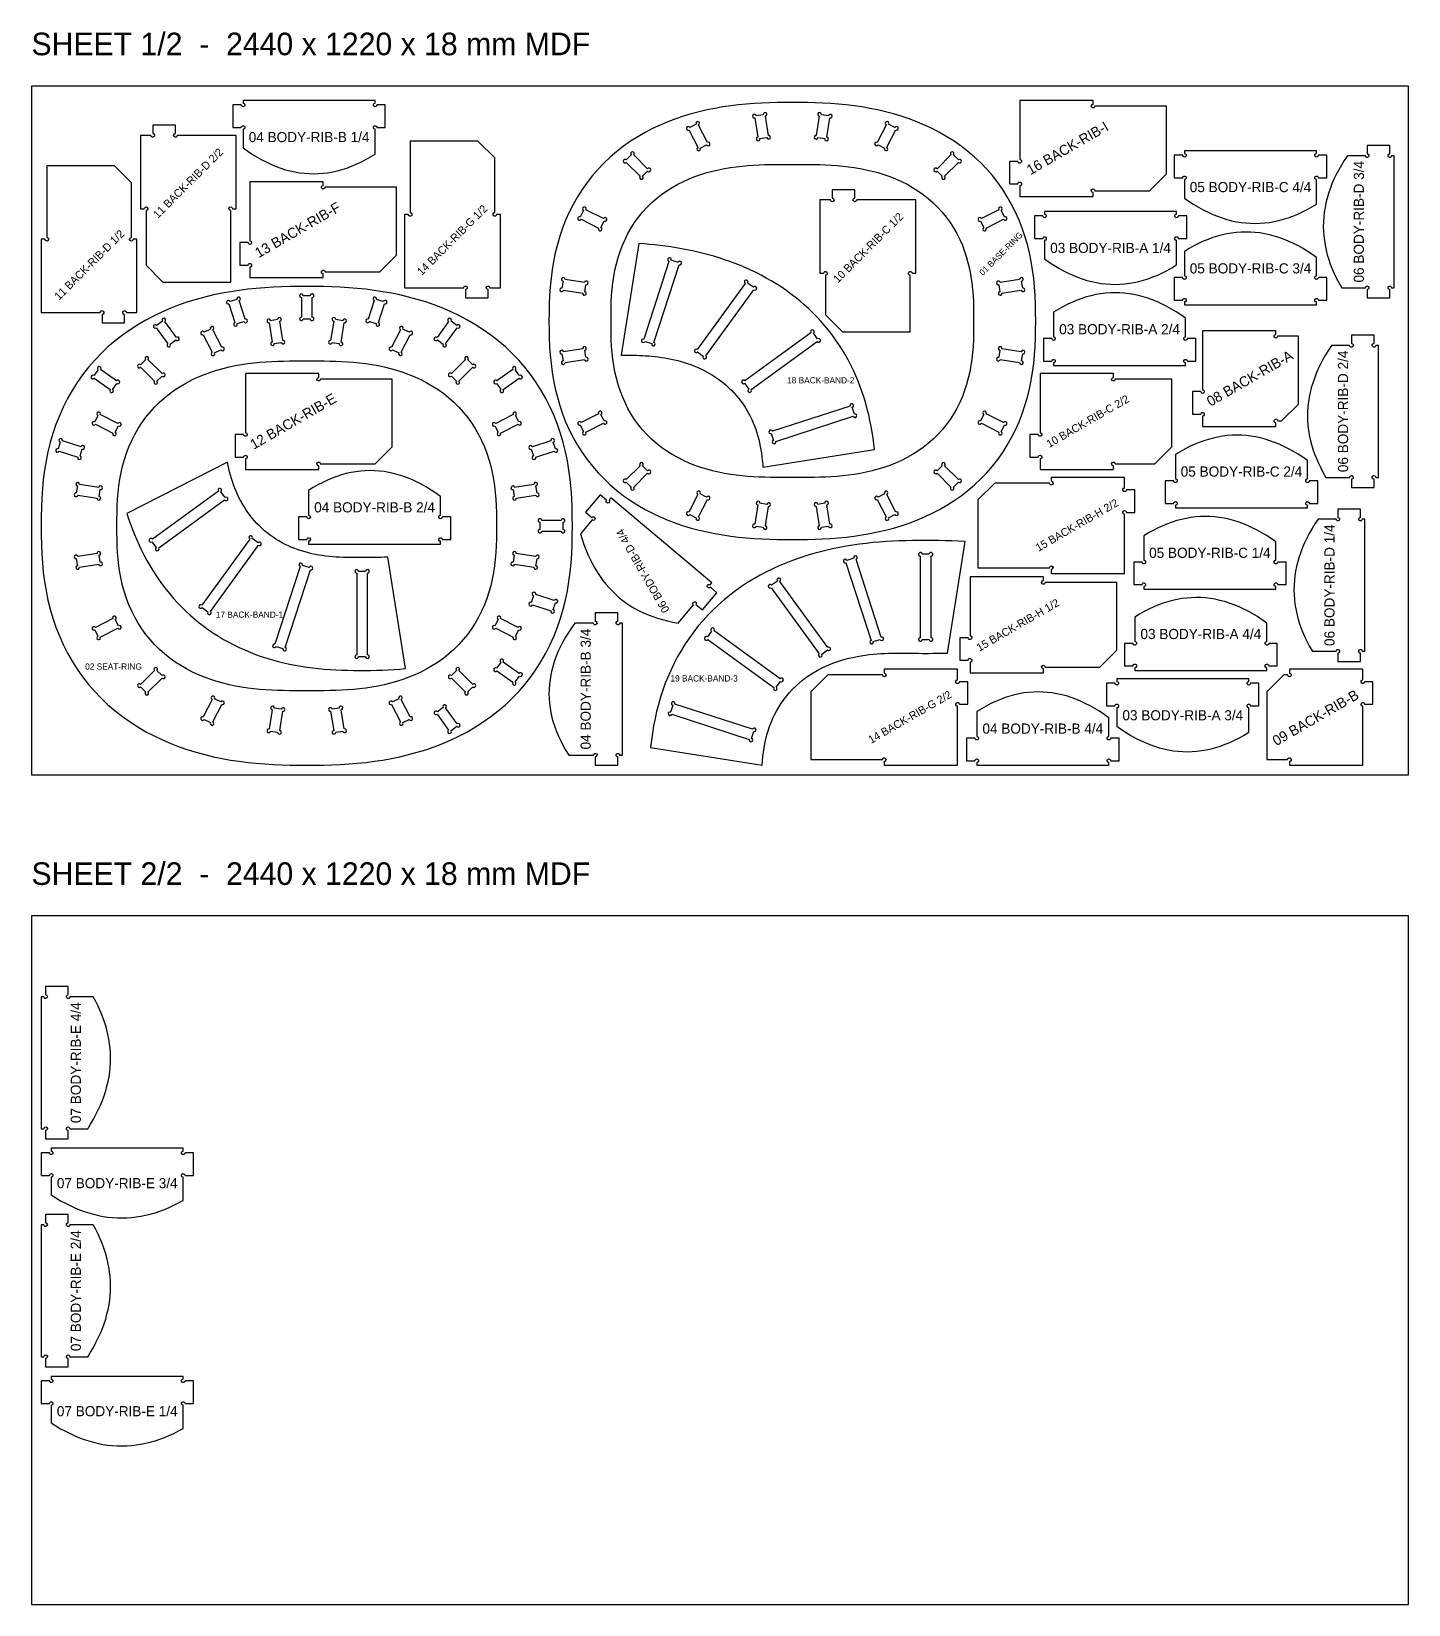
# Model space of a CAD drawing. Header units: millimetres. Extents: x 0 to 2440, y -1470 to 1317.
import ezdxf
from ezdxf.enums import TextEntityAlignment as Align

# ---------------------------------------------------------------- set-up
doc = ezdxf.new("R2010")
doc.units = ezdxf.units.MM
for name, color, linetype in [('CUT', 1, 'Continuous'), ('ENGRAVE-LABEL', 3, 'Continuous'), ('REFERENCE-SHEET', 8, 'Continuous')]:
    doc.layers.add(name, color=color, linetype=linetype)

msp = doc.modelspace()

# ---------------------------------------------------------------- texts
at = {"layer": 'ENGRAVE-LABEL'}
for s, height, rotation, p in [('16 BACK-RIB-I', 18, 30, (1835.6, 1110.5)), ('11 BACK-RIB-D 2/2', 14, 45, (277.5, 1048.4)), ('06 BODY-RIB-D 3/4', 18, 90, (2351.9, 980)), ('13 BACK-RIB-F', 18, 30, (471.6, 965.5)), ('14 BACK-RIB-G 1/2', 14, 45, (745.5, 947.6)), ('10 BACK-RIB-C 1/2', 14, 45, (1482.5, 934.1)), ('11 BACK-RIB-D 1/2', 14, 45, (102.5, 903.6)), ('01 BASE-RING', 11, 45, (1717.8, 923.5)), ('08 BACK-RIB-A', 18, 30, (2158.7, 702.7)), ('06 BODY-RIB-D 2/4', 18, 90, (2323.9, 644)), ('12 BACK-RIB-E', 18, 30, (463.6, 626.5)), ('10 BACK-RIB-C 2/2', 14, 30, (1871.5, 626.5)), ('15 BACK-RIB-H 2/2', 14, 30, (1852.4, 442.5)), ('06 BODY-RIB-D 4/4', 14, 120, (1083.2, 361.2)), ('06 BODY-RIB-D 1/4', 18, 90, (2299.9, 336)), ('15 BACK-RIB-H 1/2', 14, 30, (1747.6, 265.5)), ('04 BODY-RIB-B 3/4', 18, 90, (982, 152)), ('14 BACK-RIB-G 2/2', 14, 30, (1556.4, 102.5)), ('09 BACK-RIB-B', 18, 30, (2275.3, 101.3)), ('07 BODY-RIB-E 4/4', 18, 90, (78.6, -510)), ('07 BODY-RIB-E 2/4', 18, 90, (78.6, -914))]:
    msp.add_text(s, height=height, rotation=rotation, dxfattribs=at).set_placement(p, align=Align.MIDDLE_CENTER)
for s, height, p in [('04 BODY-RIB-B 1/4', 18, (492, 1130)), ('05 BODY-RIB-C 4/4', 18, (2160, 1041.4)), ('03 BODY-RIB-A 1/4', 18, (1912, 933.6)), ('05 BODY-RIB-C 3/4', 18, (2160, 897.4)), ('03 BODY-RIB-A 2/4', 18, (1928, 789.6)), ('18 BACK-BAND-2', 11, (1398.6, 699.1)), ('05 BODY-RIB-C 2/4', 18, (2144, 537.4)), ('04 BODY-RIB-B 2/4', 18, (608, 474)), ('05 BODY-RIB-C 1/4', 18, (2088, 393.4)), ('17 BACK-BAND-1', 11, (386.3, 283.9)), ('03 BODY-RIB-A 4/4', 18, (2072, 249.6)), ('02 SEAT-RING', 11, (145.4, 191.9)), ('19 BACK-BAND-3', 11, (1191.9, 170.9)), ('03 BODY-RIB-A 3/4', 18, (2040, 105.6)), ('04 BODY-RIB-B 4/4', 18, (1792, 82)), ('07 BODY-RIB-E 3/4', 18, (152, -723.4)), ('07 BODY-RIB-E 1/4', 18, (152, -1127.4))]:
    msp.add_text(s, height=height, dxfattribs=at).set_placement(p, align=Align.MIDDLE_CENTER)
at = {"layer": 'REFERENCE-SHEET'}
for s, p in [('SHEET 1/2  -  2440 x 1220 x 18 mm MDF', (0, 1275)), ('SHEET 2/2  -  2440 x 1220 x 18 mm MDF', (0, -195))]:
    msp.add_text(s, height=40, dxfattribs=at).set_placement(p)

# ---------------------------------------------------------------- linework, layer by layer
at = {"layer": 'CUT'}
for points in [[(375, 1195), (375, 1190.2, -2.414214), (371.8, 1187), (357, 1187), (357, 1147), (371.8, 1147, -2.414214), (375, 1143.8), (375, 1110.8), (383.4, 1104.9), (391.7, 1099.4), (400.1, 1094.3), (408.4, 1089.6), (416.8, 1085.3), (425.1, 1081.4), (433.5, 1077.9), (441.9, 1074.9), (450.2, 1072.2), (458.6, 1070), (466.9, 1068.2), (475.3, 1066.8), (483.6, 1065.8), (492, 1065.2), (500.4, 1065), (508.7, 1065.2), (517.1, 1065.9), (525.4, 1066.9), (533.8, 1068.4), (542.1, 1070.3), (550.5, 1072.5), (558.9, 1075.2), (567.2, 1078.3), (575.6, 1081.8), (583.9, 1085.8), (592.3, 1090.1), (600.6, 1094.8), (609, 1100), (609, 1143.8, -2.414214), (612.2, 1147), (627, 1147), (627, 1187), (612.2, 1187, -2.414214), (609, 1190.2), (609, 1195)], [(1303.1, 1129.2, 2.414214), (1305.8, 1132.8), (1300.4, 1167, 2.414214), (1296.7, 1169.7), (1284.2, 1167.7, 2.414214), (1281.6, 1164), (1287, 1129.9, 2.414214), (1290.7, 1127.2)], [(1405.7, 1127.2, 2.414214), (1409.4, 1129.9), (1414.8, 1164, 2.414214), (1412.2, 1167.7), (1399.7, 1169.7, 2.414214), (1396, 1167), (1390.6, 1132.8, 2.414214), (1393.3, 1129.2)], [(1751, 1195), (1751, 1090.2, -2.414214), (1747.8, 1087), (1733, 1087), (1733, 1047), (1747.8, 1047, -2.414214), (1751, 1043.8), (1751, 1025), (1881, 1025), (1881, 1031.8, -2.414214), (1884.2, 1035), (1981, 1035), (2011, 1065), (2011, 1185), (1884.2, 1185, -2.414214), (1881, 1188.2), (1881, 1195)], [(363, 1133), (258.2, 1133, -2.414214), (255, 1136.2), (255, 1151), (215, 1151), (215, 1136.2, -2.414214), (211.8, 1133), (193, 1133), (193, 1003), (199.8, 1003, -2.414214), (203, 999.8), (203, 903), (233, 873), (353, 873), (353, 999.8, -2.414214), (356.2, 1003), (363, 1003)], [(1196.3, 1116.3, 2.414214), (1197.7, 1120.6), (1182, 1151.4, 2.414214), (1177.7, 1152.8), (1166.4, 1147.1, 2.414214), (1165, 1142.8), (1180.7, 1111.9, 2.414214), (1185, 1110.5)], [(1511.4, 1110.5, 2.414214), (1515.7, 1111.9), (1531.4, 1142.8, 2.414214), (1530, 1147.1), (1518.7, 1152.8, 2.414214), (1514.4, 1151.4), (1498.7, 1120.6, 2.414214), (1500.1, 1116.3)], [(661, 863), (765.8, 863, -2.414214), (769, 859.8), (769, 845), (809, 845), (809, 859.8, -2.414214), (812.2, 863), (831, 863), (831, 993), (824.2, 993, -2.414214), (821, 996.2), (821, 1093), (791, 1123), (671, 1123), (671, 996.2, -2.414214), (667.8, 993), (661, 993)], [(2414.8, 1097), (2410, 1097, -2.414214), (2406.8, 1100.2), (2406.8, 1115), (2366.8, 1115), (2366.8, 1100.2, -2.414214), (2363.6, 1097), (2331.7, 1097), (2326.1, 1088.6), (2321, 1080.3), (2316.2, 1071.9), (2311.9, 1063.6), (2307.9, 1055.2), (2304.3, 1046.9), (2301.1, 1038.5), (2298.2, 1030.1), (2295.7, 1021.8), (2293.7, 1013.4), (2292, 1005.1), (2290.7, 996.7), (2289.7, 988.4), (2289.2, 980), (2289, 971.6), (2289.2, 963.3), (2289.8, 954.9), (2290.8, 946.6), (2292.1, 938.2), (2293.9, 929.9), (2296, 921.5), (2298.5, 913.1), (2301.4, 904.8), (2304.7, 896.4), (2308.3, 888.1), (2312.4, 879.7), (2316.8, 871.4), (2321.6, 863), (2363.6, 863, -2.414214), (2366.8, 859.8), (2366.8, 845), (2406.8, 845), (2406.8, 859.8, -2.414214), (2410, 863), (2414.8, 863)], [(1091.8, 1069.5, 2.414214), (1091.8, 1074), (1067.3, 1098.5, 2.414214), (1062.8, 1098.5), (1053.9, 1089.6, 2.414214), (1053.9, 1085.1), (1078.4, 1060.6, 2.414214), (1082.9, 1060.6)], [(1613.5, 1060.6, 2.414214), (1618, 1060.6), (1642.5, 1085.1, 2.414214), (1642.5, 1089.6), (1633.6, 1098.5, 2.414214), (1629.1, 1098.5), (1604.6, 1074, 2.414214), (1604.6, 1069.5)], [(2043, 1105.8), (2043, 1101, -2.414214), (2039.8, 1097.8), (2025, 1097.8), (2025, 1057.8), (2039.8, 1057.8, -2.414214), (2043, 1054.6), (2043, 1021.9), (2051.4, 1016.1), (2059.7, 1010.7), (2068.1, 1005.7), (2076.4, 1001.1), (2084.8, 996.9), (2093.1, 993.1), (2101.5, 989.7), (2109.9, 986.7), (2118.2, 984.1), (2126.6, 981.9), (2134.9, 980.1), (2143.3, 978.7), (2151.6, 977.8), (2160, 977.2), (2168.4, 977), (2176.7, 977.2), (2185.1, 977.9), (2193.4, 978.9), (2201.8, 980.3), (2210.1, 982.1), (2218.5, 984.4), (2226.9, 987), (2235.2, 990.1), (2243.6, 993.5), (2251.9, 997.4), (2260.3, 1001.6), (2268.6, 1006.3), (2277, 1011.3), (2277, 1054.6, -2.414214), (2280.2, 1057.8), (2295, 1057.8), (2295, 1097.8), (2280.2, 1097.8, -2.414214), (2277, 1101), (2277, 1105.8)], [(17, 819), (121.8, 819, -2.414214), (125, 815.8), (125, 801), (165, 801), (165, 815.8, -2.414214), (168.2, 819), (187, 819), (187, 949), (180.2, 949, -2.414214), (177, 952.2), (177, 1049), (147, 1079), (27, 1079), (27, 952.2, -2.414214), (23.8, 949), (17, 949)], [(387, 1051), (387, 946.2, -2.414214), (383.8, 943), (369, 943), (369, 903), (383.8, 903, -2.414214), (387, 899.8), (387, 881), (517, 881), (517, 887.8, -2.414214), (520.2, 891), (617, 891), (647, 921), (647, 1041), (520.2, 1041, -2.414214), (517, 1044.2), (517, 1051)], [(1567, 1018.6), (1462.2, 1018.6, -2.414214), (1459, 1021.8), (1459, 1036.6), (1419, 1036.6), (1419, 1021.8, -2.414214), (1415.8, 1018.6), (1397, 1018.6), (1397, 888.6), (1403.8, 888.6, -2.414214), (1407, 885.4), (1407, 815), (1437, 785), (1557, 785), (1557, 885.4, -2.414214), (1560.2, 888.6), (1567, 888.6)], [(1014.7, 981.2, 2.414214), (1013.3, 985.5), (982.5, 1001.2, 2.414214), (978.2, 999.8), (972.5, 988.6, 2.414214), (973.8, 984.3), (1004.7, 968.6, 2.414214), (1009, 970)], [(1687.4, 970, 2.414214), (1691.7, 968.6), (1722.6, 984.3, 2.414214), (1723.9, 988.6), (1718.2, 999.8, 2.414214), (1713.9, 1001.2), (1683.1, 985.5, 2.414214), (1681.7, 981.2)], [(1795, 998.2), (1795, 993.4, -2.414214), (1791.8, 990.2), (1777, 990.2), (1777, 950.2), (1791.8, 950.2, -2.414214), (1795, 947), (1795, 914.2), (1803.4, 908.3), (1811.7, 902.9), (1820.1, 897.9), (1828.4, 893.2), (1836.8, 889), (1845.1, 885.2), (1853.5, 881.8), (1861.9, 878.8), (1870.2, 876.1), (1878.6, 873.9), (1886.9, 872.1), (1895.3, 870.8), (1903.6, 869.8), (1912, 869.2), (1920.4, 869), (1928.7, 869.2), (1937.1, 869.9), (1945.4, 870.9), (1953.8, 872.3), (1962.1, 874.2), (1970.5, 876.4), (1978.9, 879.1), (1987.2, 882.1), (1995.6, 885.6), (2003.9, 889.5), (2012.3, 893.7), (2020.6, 898.4), (2029, 903.5), (2029, 947, -2.414214), (2032.2, 950.2), (2047, 950.2), (2047, 990.2), (2032.2, 990.2, -2.414214), (2029, 993.4), (2029, 998.2)], [(2277, 833), (2277, 837.8, -2.414214), (2280.2, 841), (2295, 841), (2295, 881), (2280.2, 881, -2.414214), (2277, 884.2), (2277, 916.9), (2268.6, 922.7), (2260.3, 928.1), (2251.9, 933.1), (2243.6, 937.7), (2235.2, 941.9), (2226.9, 945.7), (2218.5, 949.1), (2210.1, 952.1), (2201.8, 954.7), (2193.4, 956.9), (2185.1, 958.7), (2176.7, 960.1), (2168.4, 961.1), (2160, 961.6), (2151.6, 961.8), (2143.3, 961.6), (2134.9, 961), (2126.6, 959.9), (2118.2, 958.5), (2109.9, 956.7), (2101.5, 954.4), (2093.1, 951.8), (2084.8, 948.8), (2076.4, 945.3), (2068.1, 941.5), (2059.7, 937.2), (2051.4, 932.6), (2043, 927.5), (2043, 884.2, -2.414214), (2039.8, 881), (2025, 881), (2025, 841), (2039.8, 841, -2.414214), (2043, 837.8), (2043, 833)], [(1099, 764.2, 2.414214), (1103, 766.2), (1147.7, 903.8, 2.414214), (1145.7, 907.8), (1133.7, 911.7, 2.414214), (1129.6, 909.6), (1085, 772.1, 2.414214), (1087, 768.1)], [(982.5, 868.5, 2.414214), (979.8, 872.2), (945.6, 877.6, 2.414214), (942, 874.9), (940, 862.5, 2.414214), (942.7, 858.8), (976.8, 853.4, 2.414214), (980.5, 856.1)], [(1190.4, 741.9, 2.414214), (1194.9, 742.6), (1279.9, 859.5, 2.414214), (1279.2, 864), (1269, 871.4, 2.414214), (1264.5, 870.7), (1179.5, 753.7, 2.414214), (1180.2, 749.3)], [(1715.9, 856.1, 2.414214), (1719.6, 853.4), (1753.7, 858.8, 2.414214), (1756.4, 862.5), (1754.4, 874.9, 2.414214), (1750.8, 877.6), (1716.6, 872.2, 2.414214), (1713.9, 868.5)], [(376.6, 803.4, 2.414214), (378.7, 807.4), (368, 840.3, 2.414214), (364, 842.4), (352, 838.5, 2.414214), (349.9, 834.4), (360.6, 801.5, 2.414214), (364.7, 799.5)], [(494, 807.9, 2.414214), (497.2, 811.1), (497.2, 845.7, 2.414214), (494, 848.9), (481.4, 848.9, 2.414214), (478.2, 845.7), (478.2, 811.1, 2.414214), (481.4, 807.9)], [(610.7, 799.5, 2.414214), (614.8, 801.5), (625.5, 834.4, 2.414214), (623.4, 838.5), (611.4, 842.4, 2.414214), (607.4, 840.3), (596.7, 807.4, 2.414214), (598.8, 803.4)], [(2045, 725), (2045, 729.8, -2.414214), (2048.2, 733), (2063, 733), (2063, 773), (2048.2, 773, -2.414214), (2045, 776.2), (2045, 809), (2036.6, 814.8), (2028.3, 820.3), (2019.9, 825.3), (2011.6, 829.9), (2003.2, 834.1), (1994.9, 838), (1986.5, 841.4), (1978.1, 844.4), (1969.8, 847), (1961.4, 849.2), (1953.1, 851), (1944.7, 852.4), (1936.4, 853.4), (1928, 854), (1919.6, 854.2), (1911.3, 853.9), (1902.9, 853.3), (1894.6, 852.3), (1886.2, 850.8), (1877.9, 849), (1869.5, 846.7), (1861.1, 844.1), (1852.8, 841), (1844.4, 837.5), (1836.1, 833.7), (1827.7, 829.4), (1819.4, 824.7), (1811, 819.6), (1811, 776.2, -2.414214), (1807.8, 773), (1793, 773), (1793, 733), (1807.8, 733, -2.414214), (1811, 729.8), (1811, 725)], [(256.1, 770.6, 2.414214), (256.8, 775.1), (236.5, 803.1, 2.414214), (232, 803.8), (221.8, 796.4, 2.414214), (221.1, 791.9), (241.5, 763.9, 2.414214), (245.9, 763.2)], [(442.6, 766.2, 2.414214), (445.3, 769.8), (439.9, 804, 2.414214), (436.2, 806.7), (423.7, 804.7, 2.414214), (421.1, 801), (426.5, 766.9, 2.414214), (430.2, 764.2)], [(545.2, 764.2, 2.414214), (548.9, 766.9), (554.3, 801, 2.414214), (551.7, 804.7), (539.2, 806.7, 2.414214), (535.5, 804), (530.1, 769.8, 2.414214), (532.8, 766.2)], [(729.5, 763.2, 2.414214), (733.9, 763.9), (754.3, 791.9, 2.414214), (753.6, 796.4), (743.4, 803.8, 2.414214), (738.9, 803.1), (718.6, 775.1, 2.414214), (719.3, 770.6)], [(335.8, 753.3, 2.414214), (337.2, 757.6), (321.5, 788.4, 2.414214), (317.2, 789.8), (305.9, 784.1, 2.414214), (304.5, 779.8), (320.2, 748.9, 2.414214), (324.5, 747.5)], [(650.9, 747.5, 2.414214), (655.2, 748.9), (670.9, 779.8, 2.414214), (669.5, 784.1), (658.2, 789.8, 2.414214), (653.9, 788.4), (638.2, 757.6, 2.414214), (639.6, 753.3)], [(1270.8, 683.5, 2.414214), (1275.3, 682.8), (1392.2, 767.8, 2.414214), (1393, 772.3), (1385.6, 782.5, 2.414214), (1381.1, 783.2), (1264.1, 698.2, 2.414214), (1263.4, 693.7)], [(2075, 787), (2075, 682.2, -2.414214), (2071.8, 679), (2057, 679), (2057, 639), (2071.8, 639, -2.414214), (2075, 635.8), (2075, 617), (2205, 617), (2205, 623.8, -2.414214), (2208.2, 627), (2215, 627), (2245, 657), (2245, 777), (2208.2, 777, -2.414214), (2205, 780.2), (2205, 787)], [(980.5, 752.3, 2.414214), (976.8, 755), (942.7, 749.6, 2.414214), (940, 745.9), (942, 733.5, 2.414214), (945.6, 730.8), (979.8, 736.2, 2.414214), (982.5, 739.9)], [(1713.9, 739.9, 2.414214), (1716.6, 736.2), (1750.8, 730.8, 2.414214), (1754.4, 733.5), (1756.4, 745.9, 2.414214), (1753.7, 749.6), (1719.6, 755, 2.414214), (1715.9, 752.3)], [(2386.8, 761), (2382, 761, -2.414214), (2378.8, 764.2), (2378.8, 779), (2338.8, 779), (2338.8, 764.2, -2.414214), (2335.6, 761), (2303.7, 761), (2298.1, 752.6), (2293, 744.3), (2288.2, 735.9), (2283.9, 727.6), (2279.9, 719.2), (2276.3, 710.9), (2273.1, 702.5), (2270.2, 694.1), (2267.7, 685.8), (2265.7, 677.4), (2264, 669.1), (2262.7, 660.7), (2261.7, 652.4), (2261.2, 644), (2261, 635.6), (2261.2, 627.3), (2261.8, 618.9), (2262.8, 610.6), (2264.1, 602.2), (2265.9, 593.9), (2268, 585.5), (2270.5, 577.1), (2273.4, 568.8), (2276.7, 560.4), (2280.3, 552.1), (2284.4, 543.7), (2288.8, 535.4), (2293.6, 527), (2335.6, 527, -2.414214), (2338.8, 523.8), (2338.8, 509), (2378.8, 509), (2378.8, 523.8, -2.414214), (2382, 527), (2386.8, 527)], [(231.3, 706.5, 2.414214), (231.3, 711), (206.8, 735.5, 2.414214), (202.3, 735.5), (193.4, 726.6, 2.414214), (193.4, 722.1), (217.9, 697.6, 2.414214), (222.4, 697.6)], [(753, 697.6, 2.414214), (757.5, 697.6), (782, 722.1, 2.414214), (782, 726.6), (773.1, 735.5, 2.414214), (768.6, 735.5), (744.1, 711, 2.414214), (744.1, 706.5)], [(151.3, 693.4, 2.414214), (150.6, 697.9), (122.6, 718.2, 2.414214), (118.1, 717.5), (110.7, 707.3, 2.414214), (111.4, 702.8), (139.4, 682.5, 2.414214), (143.9, 683.2)], [(379, 711), (379, 606.2, -2.414214), (375.8, 603), (361, 603), (361, 563), (375.8, 563, -2.414214), (379, 559.8), (379, 541), (509, 541), (509, 547.8, -2.414214), (512.2, 551), (609, 551), (639, 581), (639, 701), (512.2, 701, -2.414214), (509, 704.2), (509, 711)], [(831.5, 683.2, 2.414214), (836, 682.5), (864, 702.8, 2.414214), (864.7, 707.3), (857.3, 717.5, 2.414214), (852.8, 718.2), (824.8, 697.9, 2.414214), (824.1, 693.4)], [(1787, 711), (1787, 606.2, -2.414214), (1783.8, 603), (1769, 603), (1769, 563), (1783.8, 563, -2.414214), (1787, 559.8), (1787, 541), (1917, 541), (1917, 547.8, -2.414214), (1920.2, 551), (1990.6, 551), (2020.6, 581), (2020.6, 701), (1920.2, 701, -2.414214), (1917, 704.2), (1917, 711)], [(154.2, 618.2, 2.414214), (152.8, 622.5), (122, 638.2, 2.414214), (117.7, 636.8), (112, 625.6, 2.414214), (113.3, 621.3), (144.2, 605.6, 2.414214), (148.5, 607)], [(826.9, 607, 2.414214), (831.2, 605.6), (862.1, 621.3, 2.414214), (863.4, 625.6), (857.7, 636.8, 2.414214), (853.4, 638.2), (822.6, 622.5, 2.414214), (821.2, 618.2)], [(1009, 638.4, 2.414214), (1004.7, 639.8), (973.8, 624.1, 2.414214), (972.5, 619.8), (978.2, 608.6, 2.414214), (982.5, 607.2), (1013.3, 622.9, 2.414214), (1014.7, 627.2)], [(1314.7, 592.7, 2.414214), (1318.7, 590.6), (1456.2, 635.3, 2.414214), (1458.3, 639.3), (1454.4, 651.3, 2.414214), (1450.4, 653.4), (1312.8, 608.7, 2.414214), (1310.8, 604.7)], [(1681.7, 627.2, 2.414214), (1683.1, 622.9), (1713.9, 607.2, 2.414214), (1718.2, 608.6), (1723.9, 619.8, 2.414214), (1722.6, 624.1), (1691.7, 639.8, 2.414214), (1687.4, 638.4)], [(90, 577.1, 2.414214), (87.9, 581.1), (55, 591.8, 2.414214), (51, 589.7), (47.1, 577.7, 2.414214), (49.1, 573.7), (82, 563, 2.414214), (86.1, 565.1)], [(889.3, 565.1, 2.414214), (893.4, 563), (926.3, 573.7, 2.414214), (928.3, 577.7), (924.4, 589.7, 2.414214), (920.4, 591.8), (887.5, 581.1, 2.414214), (885.4, 577.1)], [(2261, 473), (2261, 477.8, -2.414214), (2264.2, 481), (2279, 481), (2279, 521), (2264.2, 521, -2.414214), (2261, 524.2), (2261, 556.9), (2252.6, 562.7), (2244.3, 568.1), (2235.9, 573.1), (2227.6, 577.7), (2219.2, 581.9), (2210.9, 585.7), (2202.5, 589.1), (2194.1, 592.1), (2185.8, 594.7), (2177.4, 596.9), (2169.1, 598.7), (2160.7, 600.1), (2152.4, 601.1), (2144, 601.6), (2135.6, 601.8), (2127.3, 601.6), (2118.9, 601), (2110.6, 599.9), (2102.2, 598.5), (2093.9, 596.7), (2085.5, 594.4), (2077.1, 591.8), (2068.8, 588.8), (2060.4, 585.3), (2052.1, 581.5), (2043.7, 577.2), (2035.4, 572.6), (2027, 567.5), (2027, 524.2, -2.414214), (2023.8, 521), (2009, 521), (2009, 481), (2023.8, 481, -2.414214), (2027, 477.8), (2027, 473)], [(725, 409), (725, 413.8, -2.414214), (728.2, 417), (743, 417), (743, 457), (728.2, 457, -2.414214), (725, 460.2), (725, 493.2), (716.6, 499.1), (708.3, 504.6), (699.9, 509.7), (691.6, 514.4), (683.2, 518.7), (674.9, 522.6), (666.5, 526.1), (658.1, 529.1), (649.8, 531.8), (641.4, 534), (633.1, 535.8), (624.7, 537.2), (616.4, 538.2), (608, 538.8), (599.6, 539), (591.3, 538.8), (582.9, 538.1), (574.6, 537.1), (566.2, 535.6), (557.9, 533.7), (549.5, 531.5), (541.1, 528.8), (532.8, 525.7), (524.4, 522.2), (516.1, 518.2), (507.7, 513.9), (499.4, 509.2), (491, 504), (491, 460.2, -2.414214), (487.8, 457), (473, 457), (473, 417), (487.8, 417, -2.414214), (491, 413.8), (491, 409)], [(1082.9, 547.8, 2.414214), (1078.4, 547.8), (1053.9, 523.3, 2.414214), (1053.9, 518.8), (1062.8, 509.9, 2.414214), (1067.3, 509.9), (1091.8, 534.4, 2.414214), (1091.8, 538.9)], [(1604.6, 538.9, 2.414214), (1604.6, 534.4), (1629.1, 509.9, 2.414214), (1633.6, 509.9), (1642.5, 518.8, 2.414214), (1642.5, 523.3), (1618, 547.8, 2.414214), (1613.5, 547.8)], [(122, 505.5, 2.414214), (119.3, 509.2), (85.1, 514.6, 2.414214), (81.5, 511.9), (79.5, 499.5, 2.414214), (82.2, 495.8), (116.3, 490.4, 2.414214), (120, 493.1)], [(335.6, 501.7, 2.414214), (331.2, 502.4), (214.2, 417.4, 2.414214), (213.5, 413), (220.9, 402.8, 2.414214), (225.4, 402.1), (342.3, 487.1, 2.414214), (343, 491.5)], [(855.4, 493.1, 2.414214), (859.1, 490.4), (893.2, 495.8, 2.414214), (895.9, 499.5), (893.9, 511.9, 2.414214), (890.3, 514.6), (856.1, 509.2, 2.414214), (853.4, 505.5)], [(1185, 497.9, 2.414214), (1180.7, 496.5), (1165, 465.6, 2.414214), (1166.4, 461.3), (1177.7, 455.6, 2.414214), (1182, 457), (1197.7, 487.8, 2.414214), (1196.3, 492.1)], [(1500.1, 492.1, 2.414214), (1498.7, 487.8), (1514.4, 457, 2.414214), (1518.7, 455.6), (1530, 461.3, 2.414214), (1531.4, 465.6), (1515.7, 496.5, 2.414214), (1511.4, 497.9)], [(1937, 357), (1937, 461.8, -2.414214), (1940.2, 465), (1955, 465), (1955, 505), (1940.2, 505, -2.414214), (1937, 508.2), (1937, 527), (1807, 527), (1807, 520.2, -2.414214), (1803.8, 517), (1707, 517), (1677, 487), (1677, 367), (1803.8, 367, -2.414214), (1807, 363.8), (1807, 357)], [(1026.5, 490.9), (1023.4, 487.2, -2.414214), (1018.9, 486.8), (1007.5, 496.3), (981.8, 465.7), (993.2, 456.1, -2.414214), (993.6, 451.6), (973, 427.1), (975.9, 417.5), (979, 408.2), (982.3, 399.2), (985.9, 390.5), (989.7, 382.1), (993.8, 373.9), (998.1, 366.1), (1002.7, 358.5), (1007.5, 351.3), (1012.6, 344.3), (1017.9, 337.6), (1023.5, 331.3), (1029.3, 325.2), (1035.3, 319.4), (1041.6, 313.9), (1048.1, 308.7), (1054.9, 303.8), (1062, 299.1), (1069.2, 294.8), (1076.8, 290.8), (1084.5, 287), (1092.5, 283.6), (1100.8, 280.4), (1109.3, 277.5), (1118.1, 275), (1127, 272.7), (1136.3, 270.7), (1145.8, 269), (1172.8, 301.2, -2.414214), (1177.3, 301.6), (1188.7, 292.1), (1214.4, 322.7), (1203, 332.3, -2.414214), (1202.6, 336.8), (1205.7, 340.4)], [(1290.7, 481.2, 2.414214), (1287, 478.5), (1281.6, 444.4, 2.414214), (1284.2, 440.7), (1296.7, 438.7, 2.414214), (1300.4, 441.4), (1305.8, 475.6, 2.414214), (1303.1, 479.2)], [(1393.3, 479.2, 2.414214), (1390.6, 475.6), (1396, 441.4, 2.414214), (1399.7, 438.7), (1412.2, 440.7, 2.414214), (1414.8, 444.4), (1409.4, 478.5, 2.414214), (1405.7, 481.2)], [(900.9, 434.9, 2.414214), (904.1, 431.7), (938.7, 431.7, 2.414214), (941.9, 434.9), (941.9, 447.5, 2.414214), (938.7, 450.7), (904.1, 450.7, 2.414214), (900.9, 447.5)], [(2205, 329), (2205, 333.8, -2.414214), (2208.2, 337), (2223, 337), (2223, 377), (2208.2, 377, -2.414214), (2205, 380.2), (2205, 412.9), (2196.6, 418.7), (2188.3, 424.1), (2179.9, 429.1), (2171.6, 433.7), (2163.2, 437.9), (2154.9, 441.7), (2146.5, 445.1), (2138.1, 448.1), (2129.8, 450.7), (2121.4, 452.9), (2113.1, 454.7), (2104.7, 456.1), (2096.4, 457.1), (2088, 457.6), (2079.6, 457.8), (2071.3, 457.6), (2062.9, 457), (2054.6, 455.9), (2046.2, 454.5), (2037.9, 452.7), (2029.5, 450.4), (2021.1, 447.8), (2012.8, 444.8), (2004.4, 441.3), (1996.1, 437.5), (1987.7, 433.2), (1979.4, 428.6), (1971, 423.5), (1971, 380.2, -2.414214), (1967.8, 377), (1953, 377), (1953, 337), (1967.8, 337, -2.414214), (1971, 333.8), (1971, 329)], [(2362.8, 453), (2358, 453, -2.414214), (2354.8, 456.2), (2354.8, 471), (2314.8, 471), (2314.8, 456.2, -2.414214), (2311.6, 453), (2279.7, 453), (2274.1, 444.6), (2269, 436.3), (2264.2, 427.9), (2259.9, 419.6), (2255.9, 411.2), (2252.3, 402.9), (2249.1, 394.5), (2246.2, 386.1), (2243.7, 377.8), (2241.7, 369.4), (2240, 361.1), (2238.7, 352.7), (2237.7, 344.4), (2237.2, 336), (2237, 327.6), (2237.2, 319.3), (2237.8, 310.9), (2238.8, 302.6), (2240.1, 294.2), (2241.9, 285.9), (2244, 277.5), (2246.5, 269.1), (2249.4, 260.8), (2252.7, 252.4), (2256.3, 244.1), (2260.4, 235.7), (2264.8, 227.4), (2269.6, 219), (2311.6, 219, -2.414214), (2314.8, 215.8), (2314.8, 201), (2354.8, 201), (2354.8, 215.8, -2.414214), (2358, 219), (2362.8, 219)], [(391.2, 418.6, 2.414214), (386.7, 417.8), (301.7, 300.9, 2.414214), (302.4, 296.4), (312.6, 289, 2.414214), (317.1, 289.7), (402.1, 406.7, 2.414214), (401.4, 411.1)], [(120, 389.3, 2.414214), (116.3, 392), (82.2, 386.6, 2.414214), (79.5, 382.9), (81.5, 370.5, 2.414214), (85.1, 367.8), (119.3, 373.2, 2.414214), (122, 376.9)], [(853.4, 376.9, 2.414214), (856.1, 373.2), (890.3, 367.8, 2.414214), (893.9, 370.5), (895.9, 382.9, 2.414214), (893.2, 386.6), (859.1, 392, 2.414214), (855.4, 389.3)], [(1590.7, 239.8, 2.414214), (1593.9, 243), (1593.9, 387.6, 2.414214), (1590.7, 390.8), (1578.1, 390.8, 2.414214), (1574.9, 387.6), (1574.9, 243, 2.414214), (1578.1, 239.8)], [(480.2, 371.2, 2.414214), (476.2, 369.1), (431.5, 231.6, 2.414214), (433.6, 227.6), (445.6, 223.7, 2.414214), (449.6, 225.7), (494.3, 363.2, 2.414214), (492.2, 367.3)], [(579.5, 360.5, 2.414214), (576.3, 357.3), (576.3, 212.7, 2.414214), (579.5, 209.5), (592.1, 209.5, 2.414214), (595.3, 212.7), (595.3, 357.3, 2.414214), (592.1, 360.5)], [(1503.6, 240.1, 2.414214), (1505.6, 244.1), (1461, 381.6, 2.414214), (1456.9, 383.7), (1444.9, 379.8, 2.414214), (1442.9, 375.8), (1487.6, 238.2, 2.414214), (1491.6, 236.2)], [(1410.4, 221.3, 2.414214), (1411.1, 225.7), (1326.1, 342.7, 2.414214), (1321.6, 343.4), (1311.4, 336, 2.414214), (1310.7, 331.5), (1395.7, 214.6, 2.414214), (1400.2, 213.9)], [(1663, 351), (1663, 246.2, -2.414214), (1659.8, 243), (1645, 243), (1645, 203), (1659.8, 203, -2.414214), (1663, 199.8), (1663, 181), (1793, 181), (1793, 187.8, -2.414214), (1796.2, 191), (1893, 191), (1923, 221), (1923, 341), (1796.2, 341, -2.414214), (1793, 344.2), (1793, 351)], [(885.4, 305.3, 2.414214), (887.5, 301.3), (920.4, 290.6, 2.414214), (924.4, 292.7), (928.3, 304.7, 2.414214), (926.3, 308.7), (893.4, 319.4, 2.414214), (889.3, 317.3)], [(2189, 185), (2189, 189.8, -2.414214), (2192.2, 193), (2207, 193), (2207, 233), (2192.2, 233, -2.414214), (2189, 236.2), (2189, 269), (2180.6, 274.8), (2172.3, 280.3), (2163.9, 285.3), (2155.6, 289.9), (2147.2, 294.1), (2138.9, 298), (2130.5, 301.4), (2122.1, 304.4), (2113.8, 307), (2105.4, 309.2), (2097.1, 311), (2088.7, 312.4), (2080.4, 313.4), (2072, 314), (2063.6, 314.2), (2055.3, 313.9), (2046.9, 313.3), (2038.6, 312.3), (2030.2, 310.8), (2021.9, 309), (2013.5, 306.7), (2005.1, 304.1), (1996.8, 301), (1988.4, 297.5), (1980.1, 293.7), (1971.7, 289.4), (1963.4, 284.7), (1955, 279.6), (1955, 236.2, -2.414214), (1951.8, 233), (1937, 233), (1937, 193), (1951.8, 193, -2.414214), (1955, 189.8), (1955, 185)], [(148.5, 275.4, 2.414214), (144.2, 276.8), (113.3, 261.1, 2.414214), (112, 256.8), (117.7, 245.6, 2.414214), (122, 244.2), (152.8, 259.9, 2.414214), (154.2, 264.2)], [(821.2, 264.2, 2.414214), (822.6, 259.9), (853.4, 244.2, 2.414214), (857.7, 245.6), (863.4, 256.8, 2.414214), (862.1, 261.1), (831.2, 276.8, 2.414214), (826.9, 275.4)], [(1047, 269), (1042.2, 269, -2.414214), (1039, 272.2), (1039, 287), (999, 287), (999, 272.2, -2.414214), (995.8, 269), (962.8, 269), (956.9, 260.6), (951.4, 252.3), (946.3, 243.9), (941.6, 235.6), (937.3, 227.2), (933.4, 218.9), (929.9, 210.5), (926.9, 202.1), (924.2, 193.8), (922, 185.4), (920.2, 177.1), (918.8, 168.7), (917.8, 160.4), (917.2, 152), (917, 143.6), (917.2, 135.3), (917.9, 126.9), (918.9, 118.6), (920.4, 110.2), (922.3, 101.9), (924.5, 93.5), (927.2, 85.1), (930.3, 76.8), (933.8, 68.4), (937.8, 60.1), (942.1, 51.7), (946.8, 43.4), (952, 35), (995.8, 35, -2.414214), (999, 31.8), (999, 17), (1039, 17), (1039, 31.8, -2.414214), (1042.2, 35), (1047, 35)], [(1327.2, 165.7, 2.414214), (1326.5, 170.2), (1209.5, 255.2, 2.414214), (1205, 254.5), (1197.6, 244.3, 2.414214), (1198.4, 239.8), (1315.3, 154.8, 2.414214), (1319.8, 155.5)], [(824.1, 189, 2.414214), (824.8, 184.5), (852.8, 164.2, 2.414214), (857.3, 164.9), (864.7, 175.1, 2.414214), (864, 179.6), (836, 199.9, 2.414214), (831.5, 199.2)], [(222.4, 184.8, 2.414214), (217.9, 184.8), (193.4, 160.3, 2.414214), (193.4, 155.8), (202.3, 146.9, 2.414214), (206.8, 146.9), (231.3, 171.4, 2.414214), (231.3, 175.9)], [(744.1, 175.9, 2.414214), (744.1, 171.4), (768.6, 146.9, 2.414214), (773.1, 146.9), (782, 155.8, 2.414214), (782, 160.3), (757.5, 184.8, 2.414214), (753, 184.8)], [(1641, 17), (1641, 121.8, -2.414214), (1644.2, 125), (1659, 125), (1659, 165), (1644.2, 165, -2.414214), (1641, 168.2), (1641, 187), (1511, 187), (1511, 180.2, -2.414214), (1507.8, 177), (1411, 177), (1381, 147), (1381, 27), (1507.8, 27, -2.414214), (1511, 23.8), (1511, 17)], [(1923, 170.2), (1923, 165.4, -2.414214), (1919.8, 162.2), (1905, 162.2), (1905, 122.2), (1919.8, 122.2, -2.414214), (1923, 119), (1923, 86.2), (1931.4, 80.3), (1939.7, 74.9), (1948.1, 69.9), (1956.4, 65.2), (1964.8, 61), (1973.1, 57.2), (1981.5, 53.8), (1989.9, 50.8), (1998.2, 48.1), (2006.6, 45.9), (2014.9, 44.1), (2023.3, 42.8), (2031.6, 41.8), (2040, 41.2), (2048.4, 41), (2056.7, 41.2), (2065.1, 41.9), (2073.4, 42.9), (2081.8, 44.3), (2090.1, 46.2), (2098.5, 48.4), (2106.9, 51.1), (2115.2, 54.1), (2123.6, 57.6), (2131.9, 61.5), (2140.3, 65.7), (2148.6, 70.4), (2157, 75.5), (2157, 119, -2.414214), (2160.2, 122.2), (2175, 122.2), (2175, 162.2), (2160.2, 162.2, -2.414214), (2157, 165.4), (2157, 170.2)], [(2359, 17), (2359, 121.8, -2.414214), (2362.2, 125), (2377, 125), (2377, 165), (2362.2, 165, -2.414214), (2359, 168.2), (2359, 187), (2229, 187), (2229, 180.2, -2.414214), (2225.8, 177), (2219, 177), (2189, 147), (2189, 27), (2225.8, 27, -2.414214), (2229, 23.8), (2229, 17)], [(324.5, 134.9, 2.414214), (320.2, 133.5), (304.5, 102.6, 2.414214), (305.9, 98.3), (317.2, 92.6, 2.414214), (321.5, 94), (337.2, 124.8, 2.414214), (335.8, 129.1)], [(639.6, 129.1, 2.414214), (638.2, 124.8), (653.9, 94, 2.414214), (658.2, 92.6), (669.5, 98.3, 2.414214), (670.9, 102.6), (655.2, 133.5, 2.414214), (650.9, 134.9)], [(1909, 17), (1909, 21.8, -2.414214), (1912.2, 25), (1927, 25), (1927, 65), (1912.2, 65, -2.414214), (1909, 68.2), (1909, 101.2), (1900.6, 107.1), (1892.3, 112.6), (1883.9, 117.7), (1875.6, 122.4), (1867.2, 126.7), (1858.9, 130.6), (1850.5, 134.1), (1842.1, 137.1), (1833.8, 139.8), (1825.4, 142), (1817.1, 143.8), (1808.7, 145.2), (1800.4, 146.2), (1792, 146.8), (1783.6, 147), (1775.3, 146.8), (1766.9, 146.1), (1758.6, 145.1), (1750.2, 143.6), (1741.9, 141.7), (1733.5, 139.5), (1725.1, 136.8), (1716.8, 133.7), (1708.4, 130.2), (1700.1, 126.2), (1691.7, 121.9), (1683.4, 117.2), (1675, 112), (1675, 68.2, -2.414214), (1671.8, 65), (1657, 65), (1657, 25), (1671.8, 25, -2.414214), (1675, 21.8), (1675, 17)], [(430.2, 118.2, 2.414214), (426.5, 115.5), (421.1, 81.4, 2.414214), (423.7, 77.7), (436.2, 75.7, 2.414214), (439.9, 78.4), (445.3, 112.6, 2.414214), (442.6, 116.2)], [(532.8, 116.2, 2.414214), (530.1, 112.6), (535.5, 78.4, 2.414214), (539.2, 75.7), (551.7, 77.7, 2.414214), (554.3, 81.4), (548.9, 115.5, 2.414214), (545.2, 118.2)], [(719.3, 111.8, 2.414214), (718.6, 107.3), (738.9, 79.3, 2.414214), (743.4, 78.6), (753.6, 86, 2.414214), (754.3, 90.5), (733.9, 118.5, 2.414214), (729.5, 119.2)], [(1279.8, 76.7, 2.414214), (1277.8, 80.7), (1140.2, 125.4, 2.414214), (1136.2, 123.3), (1132.3, 111.3, 2.414214), (1134.4, 107.3), (1271.9, 62.6, 2.414214), (1275.9, 64.7)], [(17, -627), (21.8, -627, -2.414214), (25, -630.2), (25, -645), (65, -645), (65, -630.2, -2.414214), (68.2, -627), (99.6, -627), (104.8, -618.6), (109.7, -610.3), (114.3, -601.9), (118.4, -593.6), (122.2, -585.2), (125.7, -576.9), (128.8, -568.5), (131.5, -560.1), (133.8, -551.8), (135.8, -543.4), (137.4, -535.1), (138.7, -526.7), (139.6, -518.4), (140.1, -510), (140.3, -501.6), (140, -493.3), (139.5, -484.9), (138.5, -476.6), (137.3, -468.2), (135.6, -459.9), (133.6, -451.5), (131.2, -443.1), (128.4, -434.8), (125.3, -426.4), (121.8, -418.1), (118, -409.7), (113.8, -401.4), (109.2, -393), (68.2, -393, -2.414214), (65, -389.8), (65, -375), (25, -375), (25, -389.8, -2.414214), (21.8, -393), (17, -393)], [(35, -661.7), (35, -666.5, -2.414214), (31.8, -669.7), (17, -669.7), (17, -709.7), (31.8, -709.7, -2.414214), (35, -712.9), (35, -744.3), (43.4, -749.6), (51.7, -754.5), (60.1, -759), (68.4, -763.2), (76.8, -767), (85.1, -770.4), (93.5, -773.5), (101.9, -776.2), (110.2, -778.6), (118.6, -780.5), (126.9, -782.2), (135.3, -783.4), (143.6, -784.3), (152, -784.8), (160.4, -785), (168.7, -784.8), (177.1, -784.2), (185.4, -783.3), (193.8, -782), (202.1, -780.3), (210.5, -778.3), (218.9, -775.9), (227.2, -773.2), (235.6, -770.1), (243.9, -766.6), (252.3, -762.7), (260.6, -758.5), (269, -753.9), (269, -712.9, -2.414214), (272.2, -709.7), (287, -709.7), (287, -669.7), (272.2, -669.7, -2.414214), (269, -666.5), (269, -661.7)], [(17, -1031), (21.8, -1031, -2.414214), (25, -1034.2), (25, -1049), (65, -1049), (65, -1034.2, -2.414214), (68.2, -1031), (99.6, -1031), (104.8, -1022.6), (109.7, -1014.3), (114.3, -1005.9), (118.4, -997.6), (122.2, -989.2), (125.7, -980.9), (128.8, -972.5), (131.5, -964.1), (133.8, -955.8), (135.8, -947.4), (137.4, -939.1), (138.7, -930.7), (139.6, -922.4), (140.1, -914), (140.3, -905.6), (140, -897.3), (139.5, -888.9), (138.5, -880.6), (137.3, -872.2), (135.6, -863.9), (133.6, -855.5), (131.2, -847.1), (128.4, -838.8), (125.3, -830.4), (121.8, -822.1), (118, -813.7), (113.8, -805.4), (109.2, -797), (68.2, -797, -2.414214), (65, -793.8), (65, -779), (25, -779), (25, -793.8, -2.414214), (21.8, -797), (17, -797)], [(35, -1065.7), (35, -1070.5, -2.414214), (31.8, -1073.7), (17, -1073.7), (17, -1113.7), (31.8, -1113.7, -2.414214), (35, -1116.9), (35, -1148.3), (43.4, -1153.6), (51.7, -1158.5), (60.1, -1163), (68.4, -1167.2), (76.8, -1171), (85.1, -1174.4), (93.5, -1177.5), (101.9, -1180.2), (110.2, -1182.6), (118.6, -1184.5), (126.9, -1186.2), (135.3, -1187.4), (143.6, -1188.3), (152, -1188.8), (160.4, -1189), (168.7, -1188.8), (177.1, -1188.2), (185.4, -1187.3), (193.8, -1186), (202.1, -1184.3), (210.5, -1182.3), (218.9, -1179.9), (227.2, -1177.2), (235.6, -1174.1), (243.9, -1170.6), (252.3, -1166.7), (260.6, -1162.5), (269, -1157.9), (269, -1116.9, -2.414214), (272.2, -1113.7), (287, -1113.7), (287, -1073.7), (272.2, -1073.7, -2.414214), (269, -1070.5), (269, -1065.7)]]:
    msp.add_lwpolyline(points, format="xyb", close=True, dxfattribs=at)
for points in [[(1779.4, 804.2), (1779.3, 819.3), (1779, 834.3), (1778.4, 849.4), (1777.3, 864.5), (1775.8, 879.6), (1773.9, 894.7), (1771.4, 909.7), (1768.3, 924.7), (1764.6, 939.5), (1760.4, 954.2), (1755.4, 968.7), (1749.9, 983), (1743.6, 997.1), (1736.7, 1010.8), (1729.1, 1024.1), (1720.9, 1037.1), (1712, 1049.6), (1702.6, 1061.7), (1692.5, 1073.2), (1681.9, 1084.2), (1670.8, 1094.7), (1659.2, 1104.5), (1647.2, 1113.8), (1634.8, 1122.5), (1622.1, 1130.6), (1609, 1138.1), (1595.8, 1145), (1582.3, 1151.3), (1568.7, 1157), (1554.9, 1162.2), (1541.1, 1166.9), (1527.2, 1171.1), (1513.2, 1174.8), (1499.3, 1178.1), (1485.3, 1180.9), (1471.4, 1183.3), (1457.5, 1185.3), (1443.7, 1187), (1429.9, 1188.4), (1416.1, 1189.5), (1402.5, 1190.3), (1388.8, 1190.8), (1375.3, 1191.2), (1361.7, 1191.4), (1348.2, 1191.4), (1334.7, 1191.4), (1321.1, 1191.2), (1307.6, 1190.8), (1293.9, 1190.3), (1280.3, 1189.5), (1266.5, 1188.4), (1252.7, 1187), (1238.9, 1185.3), (1225, 1183.3), (1211.1, 1180.9), (1197.1, 1178.1), (1183.2, 1174.8), (1169.2, 1171.1), (1155.3, 1166.9), (1141.5, 1162.2), (1127.7, 1157), (1114.1, 1151.3), (1100.6, 1145), (1087.4, 1138.1), (1074.3, 1130.6), (1061.6, 1122.5), (1049.2, 1113.8), (1037.2, 1104.5), (1025.6, 1094.7), (1014.5, 1084.2), (1003.9, 1073.2), (993.8, 1061.7), (984.4, 1049.6), (975.5, 1037.1), (967.3, 1024.1), (959.7, 1010.8), (952.8, 997.1), (946.5, 983), (941, 968.7), (936, 954.2), (931.8, 939.5), (928.1, 924.7), (925, 909.7), (922.5, 894.7), (920.6, 879.6), (919.1, 864.5), (918, 849.4), (917.4, 834.3), (917.1, 819.3), (917, 804.2), (917.1, 789.1), (917.4, 774.1), (918, 759), (919.1, 743.9), (920.6, 728.8), (922.5, 713.7), (925, 698.7), (928.1, 683.7), (931.8, 668.9), (936, 654.2), (941, 639.7), (946.5, 625.4), (952.8, 611.3), (959.7, 597.6), (967.3, 584.3), (975.5, 571.3), (984.4, 558.8), (993.8, 546.7), (1003.9, 535.2), (1014.5, 524.2), (1025.6, 513.7), (1037.2, 503.9), (1049.2, 494.6), (1061.6, 485.9), (1074.3, 477.8), (1087.4, 470.3), (1100.6, 463.4), (1114.1, 457.1), (1127.7, 451.4), (1141.5, 446.2), (1155.3, 441.5), (1169.2, 437.3), (1183.2, 433.6), (1197.1, 430.3), (1211.1, 427.5), (1225, 425.1), (1238.9, 423.1), (1252.7, 421.4), (1266.5, 420), (1280.3, 418.9), (1293.9, 418.1), (1307.6, 417.6), (1321.1, 417.2), (1334.7, 417), (1348.2, 417), (1361.7, 417), (1375.3, 417.2), (1388.8, 417.6), (1402.5, 418.1), (1416.1, 418.9), (1429.9, 420), (1443.7, 421.4), (1457.5, 423.1), (1471.4, 425.1), (1485.3, 427.5), (1499.3, 430.3), (1513.2, 433.6), (1527.2, 437.3), (1541.1, 441.5), (1554.9, 446.2), (1568.7, 451.4), (1582.3, 457.1), (1595.8, 463.4), (1609, 470.3), (1622.1, 477.8), (1634.8, 485.9), (1647.2, 494.6), (1659.2, 503.9), (1670.8, 513.7), (1681.9, 524.2), (1692.5, 535.2), (1702.6, 546.7), (1712, 558.8), (1720.9, 571.3), (1729.1, 584.3), (1736.7, 597.6), (1743.6, 611.3), (1749.9, 625.4), (1755.4, 639.7), (1760.4, 654.2), (1764.6, 668.9), (1768.3, 683.7), (1771.4, 698.7), (1773.9, 713.7), (1775.8, 728.8), (1777.3, 743.9), (1778.4, 759), (1779, 774.1), (1779.3, 789.1)], [(1669.4, 793), (1669.3, 781.7), (1669, 770.5), (1668.4, 759.2), (1667.5, 747.9), (1666.3, 736.6), (1664.6, 725.3), (1662.6, 714.1), (1660, 702.9), (1657, 691.8), (1653.4, 680.9), (1649.4, 670.1), (1644.7, 659.6), (1639.6, 649.3), (1633.9, 639.3), (1627.6, 629.6), (1620.9, 620.3), (1613.6, 611.4), (1605.8, 602.9), (1597.6, 594.9), (1589, 587.3), (1580.1, 580.3), (1570.8, 573.7), (1561.2, 567.6), (1551.4, 562.1), (1541.3, 557), (1531.1, 552.4), (1520.8, 548.3), (1510.4, 544.6), (1499.9, 541.4), (1489.4, 538.6), (1478.9, 536.2), (1468.5, 534.1), (1458, 532.3), (1447.7, 530.9), (1437.4, 529.7), (1427.2, 528.8), (1417, 528.1), (1407, 527.6), (1397, 527.2), (1387.2, 527), (1377.3, 527), (1367.6, 526.9), (1357.9, 527), (1348.2, 527), (1338.5, 527), (1328.8, 526.9), (1319.1, 527), (1309.2, 527), (1299.4, 527.2), (1289.4, 527.6), (1279.4, 528.1), (1269.2, 528.8), (1259, 529.7), (1248.7, 530.9), (1238.4, 532.3), (1227.9, 534.1), (1217.5, 536.2), (1207, 538.6), (1196.5, 541.4), (1186, 544.6), (1175.6, 548.3), (1165.3, 552.4), (1155.1, 557), (1145, 562.1), (1135.2, 567.6), (1125.6, 573.7), (1116.3, 580.3), (1107.4, 587.3), (1098.8, 594.9), (1090.6, 602.9), (1082.8, 611.4), (1075.5, 620.3), (1068.8, 629.6), (1062.5, 639.3), (1056.8, 649.3), (1051.7, 659.6), (1047, 670.1), (1043, 680.9), (1039.4, 691.8), (1036.4, 702.9), (1033.8, 714.1), (1031.8, 725.3), (1030.1, 736.6), (1028.9, 747.9), (1028, 759.2), (1027.4, 770.5), (1027.1, 781.7), (1027, 793), (1027, 804.2), (1027, 815.4), (1027.1, 826.7), (1027.4, 837.9), (1028, 849.2), (1028.9, 860.5), (1030.1, 871.8), (1031.8, 883.1), (1033.8, 894.3), (1036.4, 905.5), (1039.4, 916.6), (1043, 927.5), (1047, 938.3), (1051.7, 948.8), (1056.8, 959.1), (1062.5, 969.1), (1068.8, 978.8), (1075.5, 988.1), (1082.8, 997), (1090.6, 1005.5), (1098.8, 1013.5), (1107.4, 1021.1), (1116.3, 1028.1), (1125.6, 1034.7), (1135.2, 1040.8), (1145, 1046.3), (1155.1, 1051.4), (1165.3, 1056), (1175.6, 1060.1), (1186, 1063.8), (1196.5, 1067), (1207, 1069.8), (1217.5, 1072.2), (1227.9, 1074.3), (1238.4, 1076.1), (1248.7, 1077.5), (1259, 1078.7), (1269.2, 1079.6), (1279.4, 1080.3), (1289.4, 1080.8), (1299.4, 1081.2), (1309.2, 1081.4), (1319.1, 1081.4), (1328.8, 1081.5), (1338.5, 1081.4), (1348.2, 1081.4), (1357.9, 1081.4), (1367.6, 1081.5), (1377.3, 1081.4), (1387.2, 1081.4), (1397, 1081.2), (1407, 1080.8), (1417, 1080.3), (1427.2, 1079.6), (1437.4, 1078.7), (1447.7, 1077.5), (1458, 1076.1), (1468.5, 1074.3), (1478.9, 1072.2), (1489.4, 1069.8), (1499.9, 1067), (1510.4, 1063.8), (1520.8, 1060.1), (1531.1, 1056), (1541.3, 1051.4), (1551.4, 1046.3), (1561.2, 1040.8), (1570.8, 1034.7), (1580.1, 1028.1), (1589, 1021.1), (1597.6, 1013.5), (1605.8, 1005.5), (1613.6, 997), (1620.9, 988.1), (1627.6, 978.8), (1633.9, 969.1), (1639.6, 959.1), (1644.7, 948.8), (1649.4, 938.3), (1653.4, 927.5), (1657, 916.6), (1660, 905.5), (1662.6, 894.3), (1664.6, 883.1), (1666.3, 871.8), (1667.5, 860.5), (1668.4, 849.2), (1669, 837.9), (1669.3, 826.7), (1669.4, 815.4), (1669.4, 804.2)], [(1493.6, 576.3), (1492.4, 586.6), (1491.1, 596.9), (1489.5, 607.1), (1487.7, 617.4), (1485.7, 627.6), (1483.5, 637.7), (1481, 647.9), (1478.2, 657.9), (1475.2, 667.9), (1472, 677.9), (1468.5, 687.7), (1464.7, 697.5), (1460.6, 707.1), (1456.3, 716.7), (1451.8, 726.1), (1446.9, 735.4), (1441.8, 744.5), (1436.4, 753.5), (1430.8, 762.3), (1424.9, 771), (1418.7, 779.4), (1412.4, 787.7), (1405.7, 795.8), (1398.9, 803.7), (1391.8, 811.3), (1384.5, 818.7), (1377, 826), (1369.3, 833), (1361.4, 839.7), (1353.4, 846.2), (1345.2, 852.5), (1336.8, 858.6), (1328.3, 864.4), (1319.6, 869.9), (1310.9, 875.3), (1302, 880.3), (1293, 885.2), (1283.9, 889.8), (1274.8, 894.2), (1265.5, 898.4), (1256.2, 902.3), (1246.9, 906), (1237.5, 909.5), (1228.1, 912.8), (1218.6, 915.9), (1209.1, 918.8), (1199.6, 921.5), (1190.1, 924), (1180.6, 926.3), (1171.1, 928.4), (1161.5, 930.4), (1152, 932.2), (1142.5, 933.8), (1133, 935.3), (1123.5, 936.6), (1114, 937.8), (1104.6, 938.9), (1095.1, 939.8), (1085.7, 940.6), (1076.3, 941.3), (1045, 743.8), (1050.3, 743.8), (1055.6, 743.8), (1060.9, 743.7), (1066.3, 743.6), (1071.7, 743.5), (1077.2, 743.3), (1082.7, 743), (1088.2, 742.6), (1093.8, 742.2), (1099.4, 741.7), (1105, 741.1), (1110.7, 740.4), (1116.4, 739.6), (1122.1, 738.7), (1127.8, 737.7), (1133.6, 736.6), (1139.3, 735.3), (1145.1, 733.9), (1150.9, 732.3), (1156.6, 730.6), (1162.3, 728.8), (1168.1, 726.8), (1173.8, 724.6), (1179.4, 722.3), (1185, 719.8), (1190.5, 717.2), (1196, 714.3), (1201.4, 711.3), (1206.7, 708.2), (1212, 704.8), (1217.1, 701.3), (1222.1, 697.6), (1227, 693.7), (1231.7, 689.7), (1236.4, 685.4), (1240.8, 681.1), (1245.2, 676.5), (1249.3, 671.8), (1253.3, 667), (1257.2, 662), (1260.8, 656.9), (1264.3, 651.7), (1267.6, 646.3), (1270.6, 640.9), (1273.6, 635.3), (1276.3, 629.6), (1278.8, 623.9), (1281.1, 618.1), (1283.3, 612.2), (1285.3, 606.2), (1287.1, 600.2), (1288.7, 594.1), (1290.1, 588.1), (1291.4, 581.9), (1292.5, 575.8), (1293.5, 569.7), (1294.3, 563.5), (1295, 557.3), (1295.6, 551.2), (1296.1, 545)], [(958.4, 441.2), (958.3, 457.6), (957.9, 474.1), (957.2, 490.5), (956.1, 507), (954.4, 523.5), (952.2, 539.9), (949.5, 556.3), (946.1, 572.6), (942.1, 588.8), (937.4, 604.9), (932, 620.7), (925.9, 636.3), (919.1, 651.6), (911.5, 666.6), (903.3, 681.1), (894.3, 695.3), (884.7, 709), (874.3, 722.1), (863.4, 734.7), (851.9, 746.8), (839.8, 758.2), (827.2, 769), (814.1, 779.2), (800.6, 788.7), (786.8, 797.6), (772.6, 805.9), (758.2, 813.5), (743.5, 820.4), (728.7, 826.8), (713.7, 832.6), (698.6, 837.8), (683.4, 842.4), (668.2, 846.6), (653, 850.2), (637.7, 853.4), (622.5, 856.1), (607.3, 858.4), (592.2, 860.3), (577.1, 861.9), (562.1, 863.1), (547.1, 864.1), (532.2, 864.7), (517.3, 865.1), (502.5, 865.3), (487.7, 865.4), (472.9, 865.3), (458.1, 865.1), (443.2, 864.7), (428.3, 864.1), (413.3, 863.1), (398.3, 861.9), (383.2, 860.3), (368.1, 858.4), (352.9, 856.1), (337.7, 853.4), (322.4, 850.2), (307.2, 846.6), (292, 842.4), (276.8, 837.8), (261.7, 832.6), (246.7, 826.8), (231.9, 820.4), (217.2, 813.5), (202.8, 805.9), (188.6, 797.6), (174.8, 788.7), (161.3, 779.2), (148.2, 769), (135.6, 758.2), (123.5, 746.8), (112, 734.7), (101.1, 722.1), (90.7, 709), (81.1, 695.3), (72.1, 681.1), (63.9, 666.6), (56.3, 651.6), (49.5, 636.3), (43.4, 620.7), (38, 604.9), (33.3, 588.8), (29.3, 572.6), (25.9, 556.3), (23.2, 539.9), (21, 523.5), (19.3, 507), (18.2, 490.5), (17.5, 474.1), (17.1, 457.6), (17, 441.2), (17.1, 424.8), (17.5, 408.3), (18.2, 391.9), (19.3, 375.4), (21, 358.9), (23.2, 342.5), (25.9, 326.1), (29.3, 309.8), (33.3, 293.6), (38, 277.5), (43.4, 261.7), (49.5, 246.1), (56.3, 230.8), (63.9, 215.8), (72.1, 201.3), (81.1, 187.1), (90.7, 173.4), (101.1, 160.3), (112, 147.7), (123.5, 135.6), (135.6, 124.2), (148.2, 113.4), (161.3, 103.2), (174.8, 93.7), (188.6, 84.8), (202.8, 76.5), (217.2, 68.9), (231.9, 62), (246.7, 55.6), (261.7, 49.8), (276.8, 44.6), (292, 40), (307.2, 35.8), (322.4, 32.2), (337.7, 29), (352.9, 26.3), (368.1, 24), (383.2, 22.1), (398.3, 20.5), (413.3, 19.3), (428.3, 18.3), (443.2, 17.7), (458.1, 17.3), (472.9, 17.1), (487.7, 17), (502.5, 17.1), (517.3, 17.3), (532.2, 17.7), (547.1, 18.3), (562.1, 19.3), (577.1, 20.5), (592.2, 22.1), (607.3, 24), (622.5, 26.3), (637.7, 29), (653, 32.2), (668.2, 35.8), (683.4, 40), (698.6, 44.6), (713.7, 49.8), (728.7, 55.6), (743.5, 62), (758.2, 68.9), (772.6, 76.5), (786.8, 84.8), (800.6, 93.7), (814.1, 103.2), (827.2, 113.4), (839.8, 124.2), (851.9, 135.6), (863.4, 147.7), (874.3, 160.3), (884.7, 173.4), (894.3, 187.1), (903.3, 201.3), (911.5, 215.8), (919.1, 230.8), (925.9, 246.1), (932, 261.7), (937.4, 277.5), (942.1, 293.6), (946.1, 309.8), (949.5, 326.1), (952.2, 342.5), (954.4, 358.9), (956.1, 375.4), (957.2, 391.9), (957.9, 408.3), (958.3, 424.8)], [(823.9, 429.5), (823.7, 417.7), (823.4, 405.9), (822.7, 394.1), (821.8, 382.3), (820.4, 370.5), (818.7, 358.7), (816.5, 346.9), (813.8, 335.2), (810.6, 323.7), (806.9, 312.3), (802.6, 301), (797.7, 290), (792.3, 279.2), (786.4, 268.8), (779.8, 258.6), (772.8, 248.9), (765.2, 239.6), (757.2, 230.7), (748.6, 222.2), (739.7, 214.3), (730.4, 206.9), (720.7, 199.9), (710.7, 193.5), (700.5, 187.6), (690.1, 182.2), (679.4, 177.3), (668.7, 172.9), (657.8, 168.9), (646.9, 165.4), (636, 162.3), (625, 159.7), (614.1, 157.4), (603.2, 155.4), (592.3, 153.8), (581.5, 152.4), (570.8, 151.4), (560.2, 150.5), (549.6, 149.9), (539.1, 149.5), (528.7, 149.2), (518.4, 149), (508.1, 149), (497.9, 149), (487.7, 149), (477.5, 149), (467.3, 149), (457, 149), (446.7, 149.2), (436.3, 149.5), (425.8, 149.9), (415.2, 150.5), (404.6, 151.4), (393.9, 152.4), (383.1, 153.8), (372.2, 155.4), (361.3, 157.4), (350.4, 159.7), (339.4, 162.3), (328.5, 165.4), (317.6, 168.9), (306.7, 172.9), (296, 177.3), (285.3, 182.2), (274.9, 187.6), (264.7, 193.5), (254.7, 199.9), (245, 206.9), (235.7, 214.3), (226.8, 222.2), (218.2, 230.7), (210.2, 239.6), (202.6, 248.9), (195.6, 258.6), (189, 268.8), (183.1, 279.2), (177.7, 290), (172.8, 301), (168.5, 312.3), (164.8, 323.7), (161.6, 335.2), (158.9, 346.9), (156.7, 358.7), (155, 370.5), (153.6, 382.3), (152.7, 394.1), (152, 405.9), (151.7, 417.7), (151.5, 429.5), (151.5, 441.2), (151.5, 452.9), (151.7, 464.7), (152, 476.5), (152.7, 488.3), (153.6, 500.1), (155, 511.9), (156.7, 523.7), (158.9, 535.5), (161.6, 547.2), (164.8, 558.7), (168.5, 570.1), (172.8, 581.4), (177.7, 592.4), (183.1, 603.2), (189, 613.6), (195.6, 623.8), (202.6, 633.5), (210.2, 642.8), (218.2, 651.7), (226.8, 660.2), (235.7, 668.1), (245, 675.5), (254.7, 682.5), (264.7, 688.9), (274.9, 694.8), (285.3, 700.2), (296, 705.1), (306.7, 709.5), (317.6, 713.5), (328.5, 717), (339.4, 720.1), (350.4, 722.7), (361.3, 725), (372.2, 727), (383.1, 728.6), (393.9, 730), (404.6, 731), (415.2, 731.9), (425.8, 732.5), (436.3, 732.9), (446.7, 733.2), (457, 733.4), (467.3, 733.4), (477.5, 733.4), (487.7, 733.4), (497.9, 733.4), (508.1, 733.4), (518.4, 733.4), (528.7, 733.2), (539.1, 732.9), (549.6, 732.5), (560.2, 731.9), (570.8, 731), (581.5, 730), (592.3, 728.6), (603.2, 727), (614.1, 725), (625, 722.7), (636, 720.1), (646.9, 717), (657.8, 713.5), (668.7, 709.5), (679.4, 705.1), (690.1, 700.2), (700.5, 694.8), (710.7, 688.9), (720.7, 682.5), (730.4, 675.5), (739.7, 668.1), (748.6, 660.2), (757.2, 651.7), (765.2, 642.8), (772.8, 633.5), (779.8, 623.8), (786.4, 613.6), (792.3, 603.2), (797.7, 592.4), (802.6, 581.4), (806.9, 570.1), (810.6, 558.7), (813.8, 547.2), (816.5, 535.5), (818.7, 523.7), (820.4, 511.9), (821.8, 500.1), (822.7, 488.3), (823.4, 476.5), (823.7, 464.7), (823.9, 452.9), (823.9, 441.2)], [(169, 463.3), (172.1, 453.9), (175.4, 444.4), (178.9, 435), (182.6, 425.7), (186.5, 416.4), (190.7, 407.2), (195.1, 398), (199.7, 388.9), (204.6, 380), (209.6, 371.1), (215, 362.3), (220.5, 353.7), (226.3, 345.2), (232.4, 336.8), (238.7, 328.6), (245.2, 320.5), (251.9, 312.6), (258.9, 304.9), (266.2, 297.4), (273.6, 290.1), (281.2, 283.1), (289.1, 276.2), (297.2, 269.6), (305.5, 263.2), (313.9, 257.1), (322.6, 251.2), (331.4, 245.5), (340.4, 240.1), (349.5, 235), (358.8, 230.2), (368.2, 225.6), (377.8, 221.3), (387.4, 217.2), (397.2, 213.5), (407, 210), (417, 206.7), (427, 203.7), (437, 201), (447.2, 198.5), (457.3, 196.2), (467.5, 194.2), (477.8, 192.4), (488, 190.9), (498.3, 189.5), (508.6, 188.3), (518.9, 187.4), (529.2, 186.6), (539.5, 186), (549.8, 185.6), (560.1, 185.2), (570.4, 185.1), (580.7, 185), (590.9, 185), (601.2, 185.1), (611.5, 185.2), (621.8, 185.6), (632.1, 186), (642.4, 186.6), (652.7, 187.4), (663, 188.3), (631.7, 385.9), (625.5, 385.5), (619.4, 385.3), (613.3, 385.1), (607.1, 385), (601, 385), (594.9, 385), (588.8, 385), (582.8, 385), (576.7, 385), (570.6, 385), (564.5, 385), (558.3, 385.1), (552.2, 385.3), (546.1, 385.5), (539.9, 385.9), (533.7, 386.3), (527.6, 386.9), (521.4, 387.6), (515.2, 388.4), (509.1, 389.4), (503, 390.5), (496.8, 391.8), (490.8, 393.3), (484.7, 394.9), (478.7, 396.7), (472.7, 398.6), (466.8, 400.8), (461, 403.1), (455.3, 405.7), (449.6, 408.4), (444, 411.3), (438.6, 414.4), (433.2, 417.7), (428, 421.1), (422.9, 424.8), (417.9, 428.6), (413.1, 432.6), (408.4, 436.8), (403.8, 441.1), (399.5, 445.6), (395.2, 450.2), (391.2, 455), (387.3, 459.8), (383.6, 464.9), (380.1, 470), (376.7, 475.2), (373.6, 480.5), (370.6, 485.9), (367.7, 491.4), (365.1, 496.9), (362.6, 502.5), (360.3, 508.2), (358.1, 513.9), (356.1, 519.6), (354.3, 525.3), (352.6, 531.1), (351, 536.8), (349.6, 542.6), (348.3, 548.4), (347.2, 554.1)], [(1654.4, 413.3), (1642.7, 414), (1631, 414.5), (1619.3, 414.9), (1607.6, 415.1), (1596, 415.3), (1584.4, 415.3), (1572.7, 415.3), (1561.1, 415.1), (1549.4, 414.9), (1537.7, 414.5), (1526, 414), (1514.3, 413.3), (1502.6, 412.4), (1490.8, 411.4), (1479, 410.1), (1467.1, 408.6), (1455.2, 407), (1443.4, 405), (1431.5, 402.9), (1419.5, 400.4), (1407.6, 397.7), (1395.7, 394.7), (1383.8, 391.5), (1372, 387.9), (1360.2, 384), (1348.4, 379.8), (1336.7, 375.3), (1325.1, 370.4), (1313.5, 365.1), (1302.1, 359.5), (1290.9, 353.6), (1279.7, 347.3), (1268.8, 340.6), (1258, 333.5), (1247.5, 326), (1237.2, 318.2), (1227.2, 310), (1217.4, 301.5), (1208, 292.6), (1198.8, 283.3), (1190, 273.7), (1181.5, 263.8), (1173.4, 253.5), (1165.7, 243), (1158.4, 232.1), (1151.5, 221), (1144.9, 209.7), (1138.8, 198.1), (1133.2, 186.3), (1127.9, 174.3), (1123, 162.2), (1118.6, 149.9), (1114.6, 137.5), (1111, 124.9), (1107.7, 112.3), (1104.9, 99.6), (1102.4, 86.8), (1100.3, 74), (1098.5, 61.2), (1097, 48.3), (1294.5, 17), (1295.1, 24.7), (1295.9, 32.4), (1296.9, 40.1), (1298.1, 47.8), (1299.5, 55.5), (1301.2, 63.1), (1303.1, 70.7), (1305.3, 78.2), (1307.8, 85.6), (1310.6, 93), (1313.7, 100.2), (1317, 107.3), (1320.7, 114.2), (1324.7, 121), (1328.9, 127.6), (1333.4, 134), (1338.3, 140.2), (1343.3, 146.2), (1348.7, 152), (1354.2, 157.4), (1360, 162.7), (1366, 167.7), (1372.3, 172.4), (1378.6, 176.8), (1385.2, 181), (1391.9, 184.9), (1398.7, 188.5), (1405.6, 191.8), (1412.6, 194.9), (1419.7, 197.7), (1426.8, 200.3), (1434, 202.6), (1441.2, 204.7), (1448.4, 206.6), (1455.6, 208.2), (1462.8, 209.7), (1469.9, 211), (1477.1, 212), (1484.2, 213), (1491.2, 213.7), (1498.2, 214.3), (1505.2, 214.8), (1512, 215.2), (1518.9, 215.5), (1525.6, 215.6), (1532.3, 215.7), (1539, 215.8), (1545.6, 215.8), (1552.1, 215.7), (1558.7, 215.6), (1565.1, 215.5), (1571.5, 215.4), (1578, 215.3), (1584.4, 215.3), (1590.7, 215.3), (1597.2, 215.4), (1603.6, 215.5), (1610, 215.6), (1616.6, 215.7), (1623.1, 215.8)]]:
    msp.add_lwpolyline(points, close=True, dxfattribs=at)
at = {"layer": 'REFERENCE-SHEET'}
for points in [[(0, 0), (2440, 0), (2440, 1220), (0, 1220)], [(0, -1470), (2440, -1470), (2440, -250), (0, -250)]]:
    msp.add_lwpolyline(points, close=True, dxfattribs=at)

msp.set_redraw_order([(e.dxf.handle, doc.entitydb.next_handle()) for e in msp.query("TEXT MTEXT ATTDEF DIMENSION ARC_DIMENSION")])  # texts and dimensions are drawn at this point

doc.saveas('drawing.dxf')
